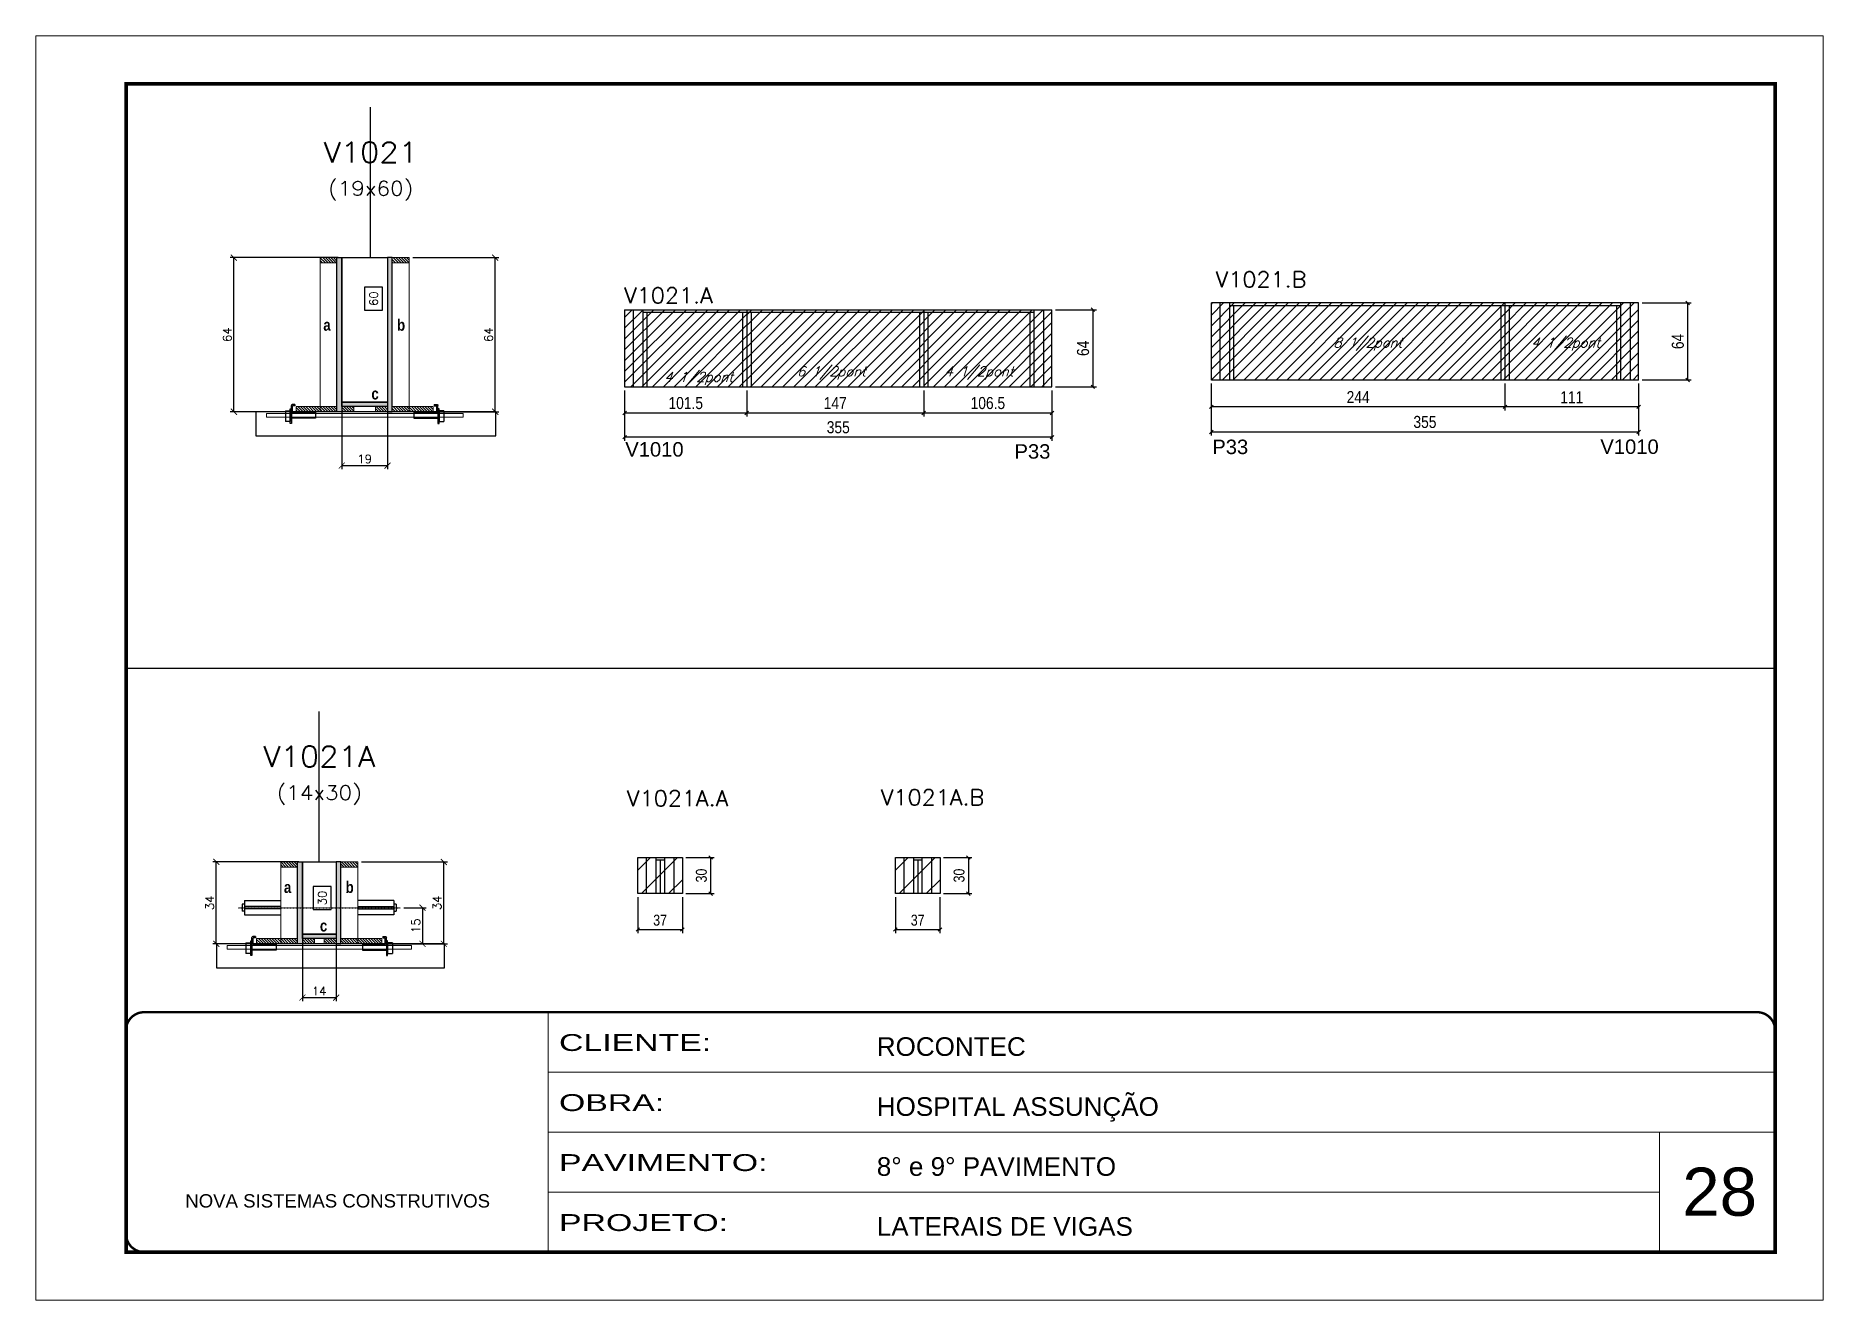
# Model space of a CAD drawing. Extents: x -20960 to -5926, y -2106 to 21915.
# Drawn here: x -7438 to -5953, y 13974 to 15024 of the extents above; entities that cross this region are included whole.
import ezdxf
from ezdxf.enums import TextEntityAlignment as Align

# ---------------------------------------------------------------- set-up
doc = ezdxf.new("R2010")
doc.units = 0
for name, pattern in [('CONTINUO', [0]), ('DASHED', [0.75, 0.5, -0.25]), ('HIDDEN', [0.375, 0.25, -0.125])]:
    doc.linetypes.add(name, pattern=pattern)
for name, color, linetype in [('5', 5, 'Continuous'), ('barrote', 251, 'Continuous'), ('COTA', 241, 'Continuous'), ('Cota Seção (2x)', 4, 'Continuous'), ('detalhes', 4, 'Continuous'), ('Painéis', 200, 'Continuous'), ('presilha', 1, 'Continuous'), ('Reaproveitamento', 251, 'Continuous'), ('SARR_2.2x7', 40, 'Continuous'), ('SARR_3.5x7', 81, 'Continuous'), ('TENSOR', 3, 'Continuous'), ('texto', 7, 'Continuous'), ('Texto de Titulo', 7, 'Continuous'), ('Texto Qtd Sarr', 242, 'Continuous')]:
    doc.layers.add(name, color=color, linetype=linetype)
for name, color, linetype, lineweight in [('CARIMBO', 255, 'Continuous', 9), ('CONCRETO', 251, 'Continuous', 25), ('Folhas', 255, 'Continuous', 9), ('Hachura', 251, 'Continuous', 9), ('Madeira', 126, 'Continuous', 18), ('SARRAFO DE PRESSAO', 251, 'DASHED', 9), ('SCO-___-LAJ', 2, 'Continuous', 0), ('Texto Seção', 7, 'Continuous', 15)]:
    doc.layers.add(name, color=color, linetype=linetype, lineweight=lineweight)
doc.styles.add('ARIAL', font='arial.ttf')
doc.styles.add('COTA TECNICA', font='techl___.ttf', dxfattribs={"height": 10})
doc.styles.add('COTA TECNICA-50', font='techl___.ttf', dxfattribs={"height": 9})
doc.styles.add('REGUA-120', font='ROMANS.shx', dxfattribs={"height": 15})
doc.styles.add('Romans', font='romans.shx')
doc.styles.get("Standard").update_dxf_attribs({"font": 'arial.ttf'})
doc.styles.add('TECNICA', font='techb___.ttf', dxfattribs={"height": 10})
doc.styles.add('Tecnologia', font='')
doc.styles.get('Tecnologia').set_extended_font_data('Forgotten Futurist')
doc.dimstyles.new('COTA PAINEL-50', dxfattribs={"dimtxt": 9, "dimasz": 3, "dimexe": 3, "dimexo": 3, "dimgap": 3, "dimtad": 1, "dimdec": 1, "dimzin": 12, "dimdsep": 46, "dimtxsty": 'COTA TECNICA-50', "dimblk1": 'OBLIQUE', "dimblk2": 'OBLIQUE', "dimsah": 1, "dimcen": 0.9, "dimclrd": 4, "dimclre": 4, "dimclrt": 240, "dimadec": 1, "dimazin": 3, "dimtfac": 1, "dimtdec": 1, "dimtmove": 0, "dimatfit": 3, "dimfxl": 1, "dimtolj": 1, "dimtzin": 12, "dimarcsym": 0})
doc.dimstyles.new('Cota Seção (2x)', dxfattribs={"dimtxt": 7, "dimasz": 5, "dimexe": 3, "dimexo": 3, "dimgap": 2, "dimtad": 3, "dimdec": 1, "dimlfac": 0.5, "dimzin": 12, "dimdsep": 46, "dimtxsty": 'Romans', "dimblk": 'ARCHTICK', "dimcen": 0, "dimclrd": 4, "dimclre": 4, "dimclrt": 1, "dimadec": 1, "dimazin": 3, "dimtfac": 1, "dimtdec": 1, "dimtmove": 0, "dimatfit": 3, "dimldrblk": 'OBLIQUE', "dimfxl": 1, "dimtolj": 1, "dimtzin": 12, "dimarcsym": 0})
doc.dimstyles.new('Cota Seção interna', dxfattribs={"dimtxt": 7, "dimasz": 6, "dimexe": 0.18, "dimexo": 2, "dimgap": -4, "dimtad": 3, "dimdec": 1, "dimlfac": 0.5, "dimzin": 12, "dimdsep": 46, "dimtxsty": 'Romans', "dimblk": 'ARCHTICK', "dimcen": 0.09, "dimse1": 1, "dimse2": 1, "dimsd1": 1, "dimsd2": 1, "dimclrd": 180, "dimclre": 5, "dimclrt": 1, "dimadec": 0, "dimazin": 3, "dimtfac": 1, "dimtdec": 1, "dimtofl": 0, "dimtmove": 0, "dimatfit": 3, "dimldrblk": 'ARCHTICK', "dimfxl": 1, "dimtolj": 1, "dimtzin": 0, "dimarcsym": 0})
doc.dimstyles.new('PAINEL', dxfattribs={"dimtxt": 10, "dimasz": 3, "dimexe": 3, "dimexo": 3, "dimgap": 3, "dimtad": 1, "dimdec": 1, "dimzin": 12, "dimdsep": 46, "dimtxsty": 'COTA TECNICA', "dimblk1": 'OBLIQUE', "dimblk2": 'OBLIQUE', "dimsah": 1, "dimcen": 0.9, "dimclrd": 4, "dimclre": 4, "dimclrt": 240, "dimadec": 1, "dimazin": 3, "dimtfac": 1, "dimtdec": 1, "dimtmove": 0, "dimatfit": 3, "dimfxl": 1, "dimtolj": 1, "dimtzin": 12, "dimarcsym": 0})
pattern_1 = [(315, (15729.6016, 6040.2735), (1.12253202, 1.12253202), [])]
pattern_2 = [(315, (15739.6016, 6040.2735), (1.12253202, 1.12253202), [])]
pattern_3 = [(315, (15772.3517, 6482.0366), (1.12253202, 1.12253202), [])]
pattern_4 = [(315, (15772.3517, 6408.4366), (1.12253202, 1.12253202), [])]
pattern_5 = [(45, (-148569.6516, -15601.4057), (-4.49012806, 4.49012806), [])]
pattern_6 = [(45, (-147472.0506, -15805.4204), (-4.49012806, 4.49012806), [])]

msp = doc.modelspace()

# ---------------------------------------------------------------- texts
at = {"layer": '5', "linetype": 'Continuous'}
for s, rotation, p in [('V1010', 0.00004, (-6948.74, 14674.51)), ('P33', 359.99996, (-6461.06, 14676.56)), ('V1010', 359.99996, (-6138.66, 14676.73)), ('P33', 0.00004, (-6625.39, 14672.79))]:
    msp.add_text(s, height=12, rotation=rotation, dxfattribs=at).set_placement(p)
at = {"layer": 'CARIMBO', "style": 'ARIAL'}
msp.add_text('28', height=40, dxfattribs=at).set_placement((-6070.64, 14044.08))
at = {"layer": 'detalhes', "style": 'TECNICA'}
for s, p in [('a', (-7199.57, 14779.02)), ('b', (-7138.34, 14779.01)), ('c', (-7159.67, 14721.92)), ('a', (-7232.32, 14312.16)), ('b', (-7181.09, 14312.15)), ('c', (-7202.42, 14280.15))]:
    msp.add_text(s, height=9.6, dxfattribs=at).set_placement(p)
at = {"layer": 'texto', "color": 2, "char_height": 8, "attachment_point": 5, "style": 'Romans'}
for s, insert in [('{\\Q19;\\C256;8 1/2pont}', (-6331.88, 14767.83)), ('{\\Q19;\\C256;4 1/2pont}', (-6167.49, 14767.83)), ('{\\Q19;\\C256;4 1/2pont}', (-6887.79, 14739.35)), ('{\\Q19;\\C256;6 1/2pont}', (-6777.52, 14743.91)), ('{\\Q19;\\C256;4 1/2pont}', (-6654.81, 14743.91))]:
    msp.add_mtext(s, dxfattribs=dict(at, insert=insert))
at = {"layer": 'Texto Seção', "style": 'REGUA-120', "width": 1.05}
for s, p in [('V1021.B', (-6458.29, 14815.11)), ('V1021.A', (-6949.73, 14801.79)), ('V1021A.A', (-6947.35, 14384.24)), ('V1021A.B', (-6736.49, 14385.03))]:
    msp.add_text(s, height=13, dxfattribs=at).set_placement(p)

# ---------------------------------------------------------------- blocks, each defined once
blk = doc.blocks.new('9999999999')
at = {"color": 30, "linetype": 'CONTINUO'}
for p, q in [((98564.6, 34230.2), (98564.6, 34429.4)), ((98564.6, 34379.6), (99584, 34379.6)), ((98564.6, 34329.8), (99488, 34329.8)), ((99584, 34329.8), (99488, 34329.8)), ((99488, 34329.8), (99488, 34230.2)), ((98564.6, 34280), (99488, 34280))]:
    blk.add_line(p, q, dxfattribs=at)
at = {"color": 30, "linetype": 'CONTINUO', "const_width": 2}
blk.add_lwpolyline([(99584, 34230.2), (99584, 34414.4, 0.414214), (99569, 34429.4), (98229, 34429.4, 0.414214), (98214, 34414.4), (98214, 34245.2, 0.414214), (98229, 34230.2), (99584, 34230.2)], format="xyb", dxfattribs=at)
at = {"layer": 'Folhas'}
blk.add_lwpolyline([(98139, 34190.2), (99624, 34190.2), (99624, 35240.2), (98139, 35240.2)], close=True, dxfattribs=at)
at = {"layer": 'Folhas', "color": 30, "const_width": 3}
blk.add_lwpolyline([(98214, 34230.2), (99584, 34230.2), (99584, 35200.2), (98214, 35200.2)], close=True, dxfattribs=at)
at = {"color": 7, "linetype": 'Continuous', "ltscale": 5, "style": 'ARIAL'}
for s, height, p in [('ROCONTEC', 15.48, (98837.7, 34393.1)), ('HOSPITAL ASSUNÇÃO', 15.483, (98837.7, 34343.3)), ('8° e 9° PAVIMENTO', 15.483, (98837.7, 34293.5)), ('NOVA SISTEMAS CONSTRUTIVOS', 11.059, (98263.2, 34267.2)), ('LATERAIS DE VIGAS', 15.483, (98837.7, 34243.7))]:
    blk.add_text(s, height=height, dxfattribs=at).set_placement(p)
at = {"layer": 'Folhas', "color": 7, "style": 'Tecnologia', "width": 1.5}
for s, p in [('CLIENTE:', (98573.7, 34397.2)), ('OBRA:', (98573.7, 34347.3)), ('PAVIMENTO:', (98573.7, 34297.5)), ('PROJETO:', (98573.7, 34247.7))]:
    blk.add_text(s, height=14, dxfattribs=at).set_placement(p)
blk = doc.blocks.new('_ArchTick')
at = {"color": 0, "linetype": 'ByBlock', "const_width": 0.15}
blk.add_lwpolyline([(-0.5, -0.5), (0.5, 0.5)], dxfattribs=at)
blk = doc.blocks.new('*D7312')
at = {"layer": 'COTA', "color": 4, "lineweight": -2, "transparency": 16777216}
for p, q in [((-7220, 14337.9), (-7291.5, 14337.9)), ((-7288.5, 14269.9), (-7288.5, 14337.9)), ((-7258, 14269.9), (-7291.5, 14269.9))]:
    blk.add_line(p, q, dxfattribs=at)
at = {"layer": 'Defpoints', "color": 0, "transparency": 16777216}
for p in [(-7288.5, 14337.9), (-7217, 14337.9), (-7255, 14269.9)]:
    blk.add_point(p, dxfattribs=at)
at = {"layer": 'COTA', "color": 4, "lineweight": -2, "transparency": 16777216, "xscale": 5, "yscale": 5, "zscale": 5}
for p, rotation in [((-7288.5, 14337.9), 90), ((-7288.5, 14269.9), 270)]:
    blk.add_blockref('_ArchTick', p, dxfattribs=dict(at, rotation=rotation))
at = {"layer": 'COTA', "color": 1, "transparency": 16777216, "insert": (-7294, 14303.9), "char_height": 7, "attachment_point": 5, "rotation": 90, "style": 'Romans'}
blk.add_mtext('\\A1;34', dxfattribs=at)
blk = doc.blocks.new('_Oblique')
at = {"color": 0, "linetype": 'ByBlock', "lineweight": -2}
blk.add_line((-0.5, -0.5), (0.5, 0.5), dxfattribs=at)
blk = doc.blocks.new('*D7313')
at = {"layer": 'COTA', "color": 4, "lineweight": -2, "transparency": 16777216}
for p, q in [((-7168, 14337.9), (-7096.5, 14337.9)), ((-7099.5, 14269.9), (-7099.5, 14337.9)), ((-7148, 14269.9), (-7096.5, 14269.9))]:
    blk.add_line(p, q, dxfattribs=at)
at = {"layer": 'Defpoints', "color": 0, "transparency": 16777216}
for p in [(-7171, 14337.9), (-7099.5, 14337.9), (-7151, 14269.9)]:
    blk.add_point(p, dxfattribs=at)
at = {"layer": 'COTA', "color": 4, "lineweight": -2, "transparency": 16777216, "xscale": 5, "yscale": 5, "zscale": 5}
for p, rotation in [((-7099.5, 14337.9), 90), ((-7099.5, 14269.9), 270)]:
    blk.add_blockref('_ArchTick', p, dxfattribs=dict(at, rotation=rotation))
at = {"layer": 'COTA', "color": 1, "transparency": 16777216, "insert": (-7105, 14303.9), "char_height": 7, "attachment_point": 5, "rotation": 90, "style": 'Romans'}
blk.add_mtext('\\A1;34', dxfattribs=at)
blk = doc.blocks.new('*D7314')
at = {"layer": 'Cota Seção (2x)', "color": 180, "lineweight": -2, "transparency": 16777216}
for p, q in [((-7193, 14317.6), (-7208, 14317.6)), ((-7208, 14317.6), (-7208, 14298.3)), ((-7193, 14298.3), (-7193, 14317.6)), ((-7208, 14298.3), (-7193, 14298.3))]:
    blk.add_line(p, q, dxfattribs=at)
at = {"layer": 'Defpoints', "color": 0, "transparency": 16777216}
for p in [(-7189, 14337.9), (-7189, 14337.9), (-7189, 14277.9)]:
    blk.add_point(p, dxfattribs=at)
at = {"layer": 'Cota Seção (2x)', "color": 1, "transparency": 16777216, "insert": (-7200.5, 14307.9), "char_height": 7, "attachment_point": 5, "rotation": 90, "style": 'Romans'}
blk.add_mtext('\\A1;30', dxfattribs=at)
blk = doc.blocks.new('titulo1')
at = {"layer": 'Defpoints', "color": 252, "linetype": 'HIDDEN', "ltscale": 2}
blk.add_line((0, 0), (0, 125), dxfattribs=at)
at = {"layer": 'Defpoints', "style": 'Romans', "oblique": 15}
blk.add_attdef('FOLHA', text='', height=10, dxfattribs=at).set_placement((0, 15.6), align=Align.MIDDLE_CENTER)
at = {"layer": 'Texto Qtd Sarr', "color": 3, "style": 'Romans', "oblique": 15}
for tag, height, p in [('TITULO', 17, (0, 71.4)), ('SEÇÃO', 12, (0, 41.5))]:
    blk.add_attdef(tag, text='', height=height, dxfattribs=at).set_placement(p, align=Align.MIDDLE_CENTER)
blk = doc.blocks.new('PRESILHA METÁLICA 1')
at = {"layer": 'presilha'}
for p, q in [((0, 13), (6, 13)), ((0, 13), (0, 0)), ((6, 0), (0, 0)), ((6, 15.5), (7.5, 15.5)), ((6, -2.5), (6, 15.5)), ((6, 13), (6, 0)), ((7.5, 10.6), (7.5, 19.9)), ((7.5, 15.5), (7.5, -2.5)), ((37.5, 4.1), (7.5, 4.1)), ((12, 21), (8.6, 21)), ((9, 11.6), (9, 18.9)), ((12, 19.5), (9.6, 19.5)), ((37.5, 11), (9.6, 11)), ((12, 21), (12, 19.5)), ((37.5, 11), (37.5, 4.1)), ((7.5, -2.5), (6, -2.5))]:
    blk.add_line(p, q, dxfattribs=at)
for centre, radius, start, end in [((8.6, 19.9), 1.14, 90, 180), ((9.6, 18.9), 0.57, 90, 180), ((9.6, 11.6), 0.57, 180, 270)]:
    blk.add_arc(centre, radius, start, end, dxfattribs=at)
blk = doc.blocks.new('*D7300')
at = {"layer": 'COTA', "color": 4, "lineweight": -2, "transparency": 16777216}
for p, q in [((-7217, 14271.3), (-7217, 14222.2)), ((-7189, 14271.3), (-7189, 14222.2)), ((-7217, 14225.2), (-7189, 14225.2))]:
    blk.add_line(p, q, dxfattribs=at)
at = {"layer": 'Defpoints', "color": 0, "transparency": 16777216}
for p in [(-7217, 14274.3), (-7189, 14274.3), (-7189, 14225.2)]:
    blk.add_point(p, dxfattribs=at)
at = {"layer": 'COTA', "color": 4, "lineweight": -2, "transparency": 16777216, "xscale": 5, "yscale": 5, "zscale": 5, "rotation": 180}
blk.add_blockref('_ArchTick', (-7217, 14225.2), dxfattribs=at)
at = {"layer": 'COTA', "color": 4, "lineweight": -2, "transparency": 16777216, "xscale": 5, "yscale": 5, "zscale": 5}
blk.add_blockref('_ArchTick', (-7189, 14225.2), dxfattribs=at)
at = {"layer": 'COTA', "color": 1, "transparency": 16777216, "insert": (-7203, 14230.7), "char_height": 7, "attachment_point": 5, "style": 'Romans'}
blk.add_mtext('\\A1;14', dxfattribs=at)
blk = doc.blocks.new('*D7301')
at = {"layer": 'COTA', "color": 4, "lineweight": -2, "transparency": 16777216}
for p, q in [((-7132.7, 14299.9), (-7114.2, 14299.9)), ((-7117.2, 14299.9), (-7117.2, 14269.9)), ((-7132.7, 14269.9), (-7114.2, 14269.9))]:
    blk.add_line(p, q, dxfattribs=at)
at = {"layer": 'Defpoints', "color": 0, "transparency": 16777216}
for p in [(-7135.7, 14299.9), (-7135.7, 14269.9), (-7117.2, 14269.9)]:
    blk.add_point(p, dxfattribs=at)
at = {"layer": 'COTA', "color": 4, "lineweight": -2, "transparency": 16777216, "xscale": 5, "yscale": 5, "zscale": 5}
for p, rotation in [((-7117.2, 14299.9), 90), ((-7117.2, 14269.9), 270)]:
    blk.add_blockref('_ArchTick', p, dxfattribs=dict(at, rotation=rotation))
at = {"layer": 'COTA', "color": 1, "transparency": 16777216, "insert": (-7122.7, 14284.9), "char_height": 7, "attachment_point": 5, "rotation": 90, "style": 'Romans'}
blk.add_mtext('\\A1;15', dxfattribs=at)
blk = doc.blocks.new('*D7326')
at = {"layer": 'COTA', "color": 4, "lineweight": -2, "transparency": 16777216}
for p, q in [((-6898.3, 14341.6), (-6874.8, 14341.6)), ((-6877.8, 14341.6), (-6877.8, 14311.6)), ((-6898.3, 14311.6), (-6874.8, 14311.6))]:
    blk.add_line(p, q, dxfattribs=at)
at = {"layer": 'Defpoints', "color": 0, "transparency": 16777216}
for p in [(-6901.3, 14341.6), (-6901.3, 14311.6), (-6877.8, 14311.6)]:
    blk.add_point(p, dxfattribs=at)
at = {"layer": 'COTA', "color": 4, "lineweight": -2, "transparency": 16777216, "xscale": 3, "yscale": 3, "zscale": 3}
for p, rotation in [((-6877.8, 14341.6), 90), ((-6877.8, 14311.6), 270)]:
    blk.add_blockref('_Oblique', p, dxfattribs=dict(at, rotation=rotation))
at = {"layer": 'COTA', "color": 240, "transparency": 16777216, "insert": (-6885.5, 14326.6), "char_height": 9, "attachment_point": 5, "rotation": 90, "style": 'COTA TECNICA-50'}
blk.add_mtext('\\A1;30', dxfattribs=at)
blk = doc.blocks.new('*D7302')
at = {"layer": 'COTA', "color": 4, "lineweight": -2, "transparency": 16777216}
for p, q in [((-6938.3, 14308.6), (-6938.3, 14278.8)), ((-6901.3, 14308.6), (-6901.3, 14278.8)), ((-6938.3, 14281.8), (-6901.3, 14281.8))]:
    blk.add_line(p, q, dxfattribs=at)
at = {"layer": 'Defpoints', "color": 0, "transparency": 16777216}
for p in [(-6938.3, 14311.6), (-6901.3, 14311.6), (-6901.3, 14281.8)]:
    blk.add_point(p, dxfattribs=at)
at = {"layer": 'COTA', "color": 4, "lineweight": -2, "transparency": 16777216, "xscale": 3, "yscale": 3, "zscale": 3, "rotation": 180}
blk.add_blockref('_Oblique', (-6938.3, 14281.8), dxfattribs=at)
at = {"layer": 'COTA', "color": 4, "lineweight": -2, "transparency": 16777216, "xscale": 3, "yscale": 3, "zscale": 3}
blk.add_blockref('_Oblique', (-6901.3, 14281.8), dxfattribs=at)
at = {"layer": 'COTA', "color": 240, "transparency": 16777216, "insert": (-6919.8, 14289.5), "char_height": 9, "attachment_point": 5, "style": 'COTA TECNICA-50'}
blk.add_mtext('\\A1;37', dxfattribs=at)
blk = doc.blocks.new('*D7303')
at = {"layer": 'COTA', "color": 4, "linetype": 'ByBlock', "lineweight": -2, "transparency": 16777216}
for p, q in [((-6591.3, 14796.4), (-6557.3, 14796.4)), ((-6560.3, 14796.4), (-6560.3, 14732.4)), ((-6591.3, 14732.4), (-6557.3, 14732.4))]:
    blk.add_line(p, q, dxfattribs=at)
at = {"layer": 'Defpoints', "color": 0, "linetype": 'ByBlock', "transparency": 16777216}
for p in [(-6594.3, 14796.4), (-6594.3, 14732.4), (-6560.3, 14732.4)]:
    blk.add_point(p, dxfattribs=at)
at = {"layer": 'COTA', "color": 4, "linetype": 'ByBlock', "lineweight": -2, "transparency": 16777216, "xscale": 3, "yscale": 3, "zscale": 3}
for p, rotation in [((-6560.3, 14796.4), 90), ((-6560.3, 14732.4), 270)]:
    blk.add_blockref('_Oblique', p, dxfattribs=dict(at, rotation=rotation))
at = {"layer": 'COTA', "color": 240, "linetype": 'ByBlock', "transparency": 16777216, "insert": (-6568.4, 14764.4), "char_height": 10, "attachment_point": 5, "rotation": 90, "style": 'COTA TECNICA'}
blk.add_mtext('\\A1;64', dxfattribs=at)
blk = doc.blocks.new('*D7304')
at = {"layer": 'COTA', "color": 4, "linetype": 'ByBlock', "lineweight": -2, "transparency": 16777216}
for p, q in [((-6217.9, 14735.1), (-6217.9, 14712.8)), ((-6106.9, 14735.1), (-6106.9, 14712.8)), ((-6106.9, 14715.8), (-6217.9, 14715.8))]:
    blk.add_line(p, q, dxfattribs=at)
at = {"layer": 'Defpoints', "color": 0, "linetype": 'ByBlock', "transparency": 16777216}
for p in [(-6217.9, 14738.1), (-6106.9, 14738.1), (-6217.9, 14715.8)]:
    blk.add_point(p, dxfattribs=at)
at = {"layer": 'COTA', "color": 4, "linetype": 'ByBlock', "lineweight": -2, "transparency": 16777216, "xscale": 3, "yscale": 3, "zscale": 3, "rotation": 180}
blk.add_blockref('_Oblique', (-6217.9, 14715.8), dxfattribs=at)
at = {"layer": 'COTA', "color": 4, "linetype": 'ByBlock', "lineweight": -2, "transparency": 16777216, "xscale": 3, "yscale": 3, "zscale": 3}
blk.add_blockref('_Oblique', (-6106.9, 14715.8), dxfattribs=at)
at = {"layer": 'COTA', "color": 240, "linetype": 'ByBlock', "transparency": 16777216, "insert": (-6162.4, 14723.8), "char_height": 10, "attachment_point": 5, "style": 'COTA TECNICA'}
blk.add_mtext('\\A1;111', dxfattribs=at)
blk = doc.blocks.new('*D7305')
at = {"layer": 'COTA', "color": 4, "linetype": 'ByBlock', "lineweight": -2, "transparency": 16777216}
for p, q in [((-6461.9, 14735.1), (-6461.9, 14712.8)), ((-6217.9, 14735.1), (-6217.9, 14712.8)), ((-6217.9, 14715.8), (-6461.9, 14715.8))]:
    blk.add_line(p, q, dxfattribs=at)
at = {"layer": 'Defpoints', "color": 0, "linetype": 'ByBlock', "transparency": 16777216}
for p in [(-6461.9, 14738.1), (-6217.9, 14738.1), (-6461.9, 14715.8)]:
    blk.add_point(p, dxfattribs=at)
at = {"layer": 'COTA', "color": 4, "linetype": 'ByBlock', "lineweight": -2, "transparency": 16777216, "xscale": 3, "yscale": 3, "zscale": 3, "rotation": 180}
blk.add_blockref('_Oblique', (-6461.9, 14715.8), dxfattribs=at)
at = {"layer": 'COTA', "color": 4, "linetype": 'ByBlock', "lineweight": -2, "transparency": 16777216, "xscale": 3, "yscale": 3, "zscale": 3}
blk.add_blockref('_Oblique', (-6217.9, 14715.8), dxfattribs=at)
at = {"layer": 'COTA', "color": 240, "linetype": 'ByBlock', "transparency": 16777216, "insert": (-6339.9, 14723.9), "char_height": 10, "attachment_point": 5, "style": 'COTA TECNICA'}
blk.add_mtext('\\A1;244', dxfattribs=at)
blk = doc.blocks.new('*D7306')
at = {"layer": 'COTA', "color": 4, "linetype": 'ByBlock', "lineweight": -2, "transparency": 16777216}
for p, q in [((-6103.9, 14802.1), (-6063.2, 14802.1)), ((-6066.2, 14802.1), (-6066.2, 14738.1)), ((-6103.9, 14738.1), (-6063.2, 14738.1))]:
    blk.add_line(p, q, dxfattribs=at)
at = {"layer": 'Defpoints', "color": 0, "linetype": 'ByBlock', "transparency": 16777216}
for p in [(-6106.9, 14802.1), (-6106.9, 14738.1), (-6066.2, 14738.1)]:
    blk.add_point(p, dxfattribs=at)
at = {"layer": 'COTA', "color": 4, "linetype": 'ByBlock', "lineweight": -2, "transparency": 16777216, "xscale": 3, "yscale": 3, "zscale": 3}
for p, rotation in [((-6066.2, 14802.1), 90), ((-6066.2, 14738.1), 270)]:
    blk.add_blockref('_Oblique', p, dxfattribs=dict(at, rotation=rotation))
at = {"layer": 'COTA', "color": 240, "linetype": 'ByBlock', "transparency": 16777216, "insert": (-6074.3, 14770.1), "char_height": 10, "attachment_point": 5, "rotation": 90, "style": 'COTA TECNICA'}
blk.add_mtext('\\A1;64', dxfattribs=at)
blk = doc.blocks.new('*D7307')
at = {"layer": 'COTA', "color": 4, "lineweight": -2, "transparency": 16777216}
for p, q in [((-7187.3, 14839.7), (-7276.9, 14839.7)), ((-7273.9, 14711.7), (-7273.9, 14839.7)), ((-7225.3, 14711.7), (-7276.9, 14711.7))]:
    blk.add_line(p, q, dxfattribs=at)
at = {"layer": 'Defpoints', "color": 0, "transparency": 16777216}
for p in [(-7273.9, 14839.7), (-7184.3, 14839.7), (-7222.3, 14711.7)]:
    blk.add_point(p, dxfattribs=at)
at = {"layer": 'COTA', "color": 4, "lineweight": -2, "transparency": 16777216, "xscale": 5, "yscale": 5, "zscale": 5}
for p, rotation in [((-7273.9, 14839.7), 90), ((-7273.9, 14711.7), 270)]:
    blk.add_blockref('_ArchTick', p, dxfattribs=dict(at, rotation=rotation))
at = {"layer": 'COTA', "color": 1, "transparency": 16777216, "insert": (-7279.4, 14775.7), "char_height": 7, "attachment_point": 5, "rotation": 90, "style": 'Romans'}
blk.add_mtext('\\A1;64', dxfattribs=at)
blk = doc.blocks.new('*D7308')
at = {"layer": 'COTA', "color": 4, "lineweight": -2, "transparency": 16777216}
for p, q in [((-7125.3, 14839.7), (-7053.8, 14839.7)), ((-7056.8, 14711.7), (-7056.8, 14839.7)), ((-7105.3, 14711.7), (-7053.8, 14711.7))]:
    blk.add_line(p, q, dxfattribs=at)
at = {"layer": 'Defpoints', "color": 0, "transparency": 16777216}
for p in [(-7128.3, 14839.7), (-7056.8, 14839.7), (-7108.3, 14711.7)]:
    blk.add_point(p, dxfattribs=at)
at = {"layer": 'COTA', "color": 4, "lineweight": -2, "transparency": 16777216, "xscale": 5, "yscale": 5, "zscale": 5}
for p, rotation in [((-7056.8, 14839.7), 90), ((-7056.8, 14711.7), 270)]:
    blk.add_blockref('_ArchTick', p, dxfattribs=dict(at, rotation=rotation))
at = {"layer": 'COTA', "color": 1, "transparency": 16777216, "insert": (-7062.3, 14775.7), "char_height": 7, "attachment_point": 5, "rotation": 90, "style": 'Romans'}
blk.add_mtext('\\A1;64', dxfattribs=at)
blk = doc.blocks.new('*D7309')
at = {"layer": 'Cota Seção (2x)', "color": 180, "lineweight": -2, "transparency": 16777216}
for p, q in [((-7150.3, 14815.2), (-7165.3, 14815.2)), ((-7165.3, 14815.2), (-7165.3, 14796.2)), ((-7150.3, 14796.2), (-7150.3, 14815.2)), ((-7165.3, 14796.2), (-7150.3, 14796.2))]:
    blk.add_line(p, q, dxfattribs=at)
at = {"layer": 'Defpoints', "color": 0, "transparency": 16777216}
for p in [(-7146.3, 14839.7), (-7146.3, 14839.7), (-7146.3, 14719.7)]:
    blk.add_point(p, dxfattribs=at)
at = {"layer": 'Cota Seção (2x)', "color": 1, "transparency": 16777216, "insert": (-7157.8, 14805.7), "char_height": 7, "attachment_point": 5, "rotation": 90, "style": 'Romans'}
blk.add_mtext('\\A1;60', dxfattribs=at)
blk = doc.blocks.new('*D7310')
at = {"layer": 'COTA', "color": 4, "lineweight": -2, "transparency": 16777216}
for p, q in [((-7184.3, 14713.1), (-7184.3, 14664)), ((-7146.3, 14713.1), (-7146.3, 14664)), ((-7184.3, 14667), (-7146.3, 14667))]:
    blk.add_line(p, q, dxfattribs=at)
at = {"layer": 'Defpoints', "color": 0, "transparency": 16777216}
for p in [(-7184.3, 14716.1), (-7146.3, 14716.1), (-7146.3, 14667)]:
    blk.add_point(p, dxfattribs=at)
at = {"layer": 'COTA', "color": 4, "lineweight": -2, "transparency": 16777216, "xscale": 5, "yscale": 5, "zscale": 5, "rotation": 180}
blk.add_blockref('_ArchTick', (-7184.3, 14667), dxfattribs=at)
at = {"layer": 'COTA', "color": 4, "lineweight": -2, "transparency": 16777216, "xscale": 5, "yscale": 5, "zscale": 5}
blk.add_blockref('_ArchTick', (-7146.3, 14667), dxfattribs=at)
at = {"layer": 'COTA', "color": 1, "transparency": 16777216, "insert": (-7165.3, 14672.5), "char_height": 7, "attachment_point": 5, "style": 'Romans'}
blk.add_mtext('\\A1;19', dxfattribs=at)
blk = doc.blocks.new('*D7327')
at = {"layer": 'COTA', "color": 4, "lineweight": -2, "ltscale": 25, "transparency": 16777216}
for p, q in [((-6949.3, 14729.4), (-6949.3, 14707.8)), ((-6847.8, 14729.4), (-6847.8, 14707.8)), ((-6949.3, 14710.8), (-6847.8, 14710.8))]:
    blk.add_line(p, q, dxfattribs=at)
at = {"layer": 'Defpoints', "color": 0, "ltscale": 25, "transparency": 16777216}
for p in [(-6949.3, 14732.4), (-6847.8, 14732.4), (-6847.8, 14710.8)]:
    blk.add_point(p, dxfattribs=at)
at = {"layer": 'COTA', "color": 4, "lineweight": -2, "ltscale": 25, "transparency": 16777216, "xscale": 3, "yscale": 3, "zscale": 3, "rotation": 180}
blk.add_blockref('_Oblique', (-6949.3, 14710.8), dxfattribs=at)
at = {"layer": 'COTA', "color": 4, "lineweight": -2, "ltscale": 25, "transparency": 16777216, "xscale": 3, "yscale": 3, "zscale": 3}
blk.add_blockref('_Oblique', (-6847.8, 14710.8), dxfattribs=at)
at = {"layer": 'COTA', "color": 240, "ltscale": 25, "transparency": 16777216, "insert": (-6898.5, 14718.9), "char_height": 10, "attachment_point": 5, "style": 'COTA TECNICA'}
blk.add_mtext('\\A1;101.5', dxfattribs=at)
blk = doc.blocks.new('*D7328')
at = {"layer": 'COTA', "color": 4, "lineweight": -2, "ltscale": 25, "transparency": 16777216}
for p, q in [((-6847.8, 14729.4), (-6847.8, 14707.8)), ((-6700.8, 14729.4), (-6700.8, 14707.8)), ((-6847.8, 14710.8), (-6700.8, 14710.8))]:
    blk.add_line(p, q, dxfattribs=at)
at = {"layer": 'Defpoints', "color": 0, "ltscale": 25, "transparency": 16777216}
for p in [(-6847.8, 14732.4), (-6700.8, 14732.4), (-6700.8, 14710.8)]:
    blk.add_point(p, dxfattribs=at)
at = {"layer": 'COTA', "color": 4, "lineweight": -2, "ltscale": 25, "transparency": 16777216, "xscale": 3, "yscale": 3, "zscale": 3, "rotation": 180}
blk.add_blockref('_Oblique', (-6847.8, 14710.8), dxfattribs=at)
at = {"layer": 'COTA', "color": 4, "lineweight": -2, "ltscale": 25, "transparency": 16777216, "xscale": 3, "yscale": 3, "zscale": 3}
blk.add_blockref('_Oblique', (-6700.8, 14710.8), dxfattribs=at)
at = {"layer": 'COTA', "color": 240, "ltscale": 25, "transparency": 16777216, "insert": (-6774.3, 14718.9), "char_height": 10, "attachment_point": 5, "style": 'COTA TECNICA'}
blk.add_mtext('\\A1;147', dxfattribs=at)
blk = doc.blocks.new('*D7329')
at = {"layer": 'COTA', "color": 4, "lineweight": -2, "ltscale": 25, "transparency": 16777216}
for p, q in [((-6700.8, 14729.4), (-6700.8, 14707.8)), ((-6594.3, 14729.4), (-6594.3, 14707.8)), ((-6700.8, 14710.8), (-6594.3, 14710.8))]:
    blk.add_line(p, q, dxfattribs=at)
at = {"layer": 'Defpoints', "color": 0, "ltscale": 25, "transparency": 16777216}
for p in [(-6700.8, 14732.4), (-6594.3, 14732.4), (-6594.3, 14710.8)]:
    blk.add_point(p, dxfattribs=at)
at = {"layer": 'COTA', "color": 4, "lineweight": -2, "ltscale": 25, "transparency": 16777216, "xscale": 3, "yscale": 3, "zscale": 3, "rotation": 180}
blk.add_blockref('_Oblique', (-6700.8, 14710.8), dxfattribs=at)
at = {"layer": 'COTA', "color": 4, "lineweight": -2, "ltscale": 25, "transparency": 16777216, "xscale": 3, "yscale": 3, "zscale": 3}
blk.add_blockref('_Oblique', (-6594.3, 14710.8), dxfattribs=at)
at = {"layer": 'COTA', "color": 240, "ltscale": 25, "transparency": 16777216, "insert": (-6647.5, 14718.9), "char_height": 10, "attachment_point": 5, "style": 'COTA TECNICA'}
blk.add_mtext('\\A1;106.5', dxfattribs=at)
blk = doc.blocks.new('*D7330')
at = {"layer": 'COTA', "color": 4, "lineweight": -2, "ltscale": 25, "transparency": 16777216}
for p, q in [((-6949.3, 14729.4), (-6949.3, 14687.6)), ((-6594.3, 14729.4), (-6594.3, 14687.6)), ((-6594.3, 14690.6), (-6949.3, 14690.6))]:
    blk.add_line(p, q, dxfattribs=at)
at = {"layer": 'Defpoints', "color": 0, "ltscale": 25, "transparency": 16777216}
for p in [(-6949.3, 14732.4), (-6594.3, 14732.4), (-6949.3, 14690.6)]:
    blk.add_point(p, dxfattribs=at)
at = {"layer": 'COTA', "color": 4, "lineweight": -2, "ltscale": 25, "transparency": 16777216, "xscale": 3, "yscale": 3, "zscale": 3, "rotation": 180}
blk.add_blockref('_Oblique', (-6949.3, 14690.6), dxfattribs=at)
at = {"layer": 'COTA', "color": 4, "lineweight": -2, "ltscale": 25, "transparency": 16777216, "xscale": 3, "yscale": 3, "zscale": 3}
blk.add_blockref('_Oblique', (-6594.3, 14690.6), dxfattribs=at)
at = {"layer": 'COTA', "color": 240, "ltscale": 25, "transparency": 16777216, "insert": (-6771.8, 14698.8), "char_height": 10, "attachment_point": 5, "style": 'COTA TECNICA'}
blk.add_mtext('\\A1;355', dxfattribs=at)
blk = doc.blocks.new('*D7324')
at = {"layer": 'COTA', "color": 4, "lineweight": -2, "ltscale": 25, "transparency": 16777216}
for p, q in [((-6461.9, 14735.1), (-6461.9, 14691.9)), ((-6106.9, 14735.1), (-6106.9, 14691.9)), ((-6106.9, 14694.9), (-6461.9, 14694.9))]:
    blk.add_line(p, q, dxfattribs=at)
at = {"layer": 'Defpoints', "color": 0, "ltscale": 25, "transparency": 16777216}
for p in [(-6461.9, 14738.1), (-6106.9, 14738.1), (-6461.9, 14694.9)]:
    blk.add_point(p, dxfattribs=at)
at = {"layer": 'COTA', "color": 4, "lineweight": -2, "ltscale": 25, "transparency": 16777216, "xscale": 3, "yscale": 3, "zscale": 3, "rotation": 180}
blk.add_blockref('_Oblique', (-6461.9, 14694.9), dxfattribs=at)
at = {"layer": 'COTA', "color": 4, "lineweight": -2, "ltscale": 25, "transparency": 16777216, "xscale": 3, "yscale": 3, "zscale": 3}
blk.add_blockref('_Oblique', (-6106.9, 14694.9), dxfattribs=at)
at = {"layer": 'COTA', "color": 240, "ltscale": 25, "transparency": 16777216, "insert": (-6284.4, 14703.2), "char_height": 10, "attachment_point": 5, "style": 'COTA TECNICA'}
blk.add_mtext('\\A1;355', dxfattribs=at)
blk = doc.blocks.new('*D7325')
at = {"layer": 'COTA', "color": 4, "lineweight": -2, "transparency": 16777216}
for p, q in [((-6684.3, 14341.6), (-6660.7, 14341.6)), ((-6663.7, 14341.6), (-6663.7, 14311.6)), ((-6684.3, 14311.6), (-6660.7, 14311.6))]:
    blk.add_line(p, q, dxfattribs=at)
at = {"layer": 'Defpoints', "color": 0, "transparency": 16777216}
for p in [(-6687.3, 14341.6), (-6687.3, 14311.6), (-6663.7, 14311.6)]:
    blk.add_point(p, dxfattribs=at)
at = {"layer": 'COTA', "color": 4, "lineweight": -2, "transparency": 16777216, "xscale": 3, "yscale": 3, "zscale": 3}
for p, rotation in [((-6663.7, 14341.6), 90), ((-6663.7, 14311.6), 270)]:
    blk.add_blockref('_Oblique', p, dxfattribs=dict(at, rotation=rotation))
at = {"layer": 'COTA', "color": 240, "transparency": 16777216, "insert": (-6671.4, 14326.6), "char_height": 9, "attachment_point": 5, "rotation": 90, "style": 'COTA TECNICA-50'}
blk.add_mtext('\\A1;30', dxfattribs=at)
blk = doc.blocks.new('*D7299')
at = {"layer": 'COTA', "color": 4, "lineweight": -2, "transparency": 16777216}
for p, q in [((-6724.3, 14308.6), (-6724.3, 14278.8)), ((-6687.3, 14308.6), (-6687.3, 14278.8)), ((-6724.3, 14281.8), (-6687.3, 14281.8))]:
    blk.add_line(p, q, dxfattribs=at)
at = {"layer": 'Defpoints', "color": 0, "transparency": 16777216}
for p in [(-6724.3, 14311.6), (-6687.3, 14311.6), (-6687.3, 14281.8)]:
    blk.add_point(p, dxfattribs=at)
at = {"layer": 'COTA', "color": 4, "lineweight": -2, "transparency": 16777216, "xscale": 3, "yscale": 3, "zscale": 3, "rotation": 180}
blk.add_blockref('_Oblique', (-6724.3, 14281.8), dxfattribs=at)
at = {"layer": 'COTA', "color": 4, "lineweight": -2, "transparency": 16777216, "xscale": 3, "yscale": 3, "zscale": 3}
blk.add_blockref('_Oblique', (-6687.3, 14281.8), dxfattribs=at)
at = {"layer": 'COTA', "color": 240, "transparency": 16777216, "insert": (-6705.8, 14289.5), "char_height": 9, "attachment_point": 5, "style": 'COTA TECNICA-50'}
blk.add_mtext('\\A1;37', dxfattribs=at)

# ---------------------------------------------------------------- dimensions: what is measured, and where the dimension line sits
at = {"layer": 'COTA'}
for base, p1, p2, dimstyle, picture, middle in [((-7273.92, 14839.68), (-7222.27, 14711.68), (-7184.27, 14839.68), 'Cota Seção (2x)', '*D7307', (-7279.42, 14775.68)), ((-7056.79, 14839.68), (-7108.27, 14711.68), (-7128.28, 14839.68), 'Cota Seção (2x)', '*D7308', (-7062.29, 14775.68)), ((-7288.47, 14337.92), (-7255.02, 14269.92), (-7217.02, 14337.92), 'Cota Seção (2x)', '*D7312', (-7293.97, 14303.92)), ((-7099.54, 14337.92), (-7151.02, 14269.92), (-7171.03, 14337.92), 'Cota Seção (2x)', '*D7313', (-7105.04, 14303.92)), ((-6877.76, 14311.62), (-6901.29, 14341.62), (-6901.29, 14311.62), 'COTA PAINEL-50', '*D7326', (-6885.45, 14326.62)), ((-6663.74, 14311.62), (-6687.27, 14341.62), (-6687.27, 14311.62), 'COTA PAINEL-50', '*D7325', (-6671.44, 14326.62)), ((-7117.16, 14269.92), (-7135.72, 14299.89), (-7135.72, 14269.92), 'Cota Seção (2x)', '*D7301', (-7122.66, 14284.9))]:
    dim = msp.add_linear_dim(base=base, p1=p1, p2=p2, angle=90, dimstyle=dimstyle, dxfattribs=at)
    dim.commit()
    dim.dimension.update_dxf_attribs({"geometry": picture, "text_midpoint": middle})
at = {"layer": 'COTA', "linetype": 'ByBlock'}
for p1, p2, distance, picture, middle in [((-6594.26, 14796.43), (-6594.26, 14732.43), 34, '*D7303', (-6568.36, 14764.43)), ((-6106.86, 14802.05), (-6106.86, 14738.05), 40.63, '*D7306', (-6074.33, 14770.05)), ((-6217.86, 14738.05), (-6461.86, 14738.05), 22.27, '*D7305', (-6339.86, 14723.86)), ((-6106.86, 14738.05), (-6217.86, 14738.05), 22.27, '*D7304', (-6162.36, 14723.85))]:
    dim = msp.add_aligned_dim(p1=p1, p2=p2, distance=distance, dimstyle='PAINEL', dxfattribs=at)
    dim.commit()
    dim.dimension.update_dxf_attribs({"geometry": picture, "text_midpoint": middle})
at = {"layer": 'COTA', "ltscale": 25}
for base, p1, p2, picture, middle in [((-6847.76, 14710.83), (-6949.26, 14732.43), (-6847.76, 14732.43), '*D7327', (-6898.51, 14718.94)), ((-6949.26, 14690.59), (-6594.26, 14732.43), (-6949.26, 14732.43), '*D7330', (-6771.76, 14698.81)), ((-6461.86, 14694.94), (-6106.86, 14738.05), (-6461.86, 14738.05), '*D7324', (-6284.36, 14703.16))]:
    dim = msp.add_linear_dim(base=base, p1=p1, p2=p2, dimstyle='PAINEL', dxfattribs=at)
    dim.commit()
    dim.dimension.update_dxf_attribs({"geometry": picture, "text_midpoint": middle})
for base, p1, p2, picture, middle in [((-6700.76, 14710.83), (-6847.76, 14732.43), (-6700.76, 14732.43), '*D7328', (-6774.26, 14718.9)), ((-6594.26, 14710.83), (-6700.76, 14732.43), (-6594.26, 14732.43), '*D7329', (-6647.51, 14718.94))]:
    dim = msp.add_linear_dim(base=base, p1=p1, p2=p2, dimstyle='PAINEL', override={"dimtmove": 1}, dxfattribs=at)
    dim.commit()
    dim.dimension.update_dxf_attribs({"geometry": picture, "text_midpoint": middle})
at = {"layer": 'COTA'}
for base, p1, p2, dimstyle, picture, middle in [((-7146.27, 14666.95), (-7184.27, 14716.08), (-7146.27, 14716.08), 'Cota Seção (2x)', '*D7310', (-7165.27, 14672.45)), ((-6901.29, 14281.82), (-6938.29, 14311.62), (-6901.29, 14311.62), 'COTA PAINEL-50', '*D7302', (-6919.79, 14289.52)), ((-6687.27, 14281.82), (-6724.27, 14311.62), (-6687.27, 14311.62), 'COTA PAINEL-50', '*D7299', (-6705.77, 14289.52)), ((-7189.02, 14225.19), (-7217.02, 14274.32), (-7189.02, 14274.32), 'Cota Seção (2x)', '*D7300', (-7203.02, 14230.69))]:
    dim = msp.add_linear_dim(base=base, p1=p1, p2=p2, dimstyle=dimstyle, dxfattribs=at)
    dim.commit()
    dim.dimension.update_dxf_attribs({"geometry": picture, "text_midpoint": middle})
at = {"layer": 'Cota Seção (2x)'}
for base, p1, p2, picture, middle in [((-7146.27, 14839.68), (-7146.27, 14719.68), (-7146.28, 14839.68), '*D7309', (-7146.27, 14805.68)), ((-7189.02, 14337.92), (-7189.02, 14277.92), (-7189.03, 14337.92), '*D7314', (-7189.02, 14307.92))]:
    dim = msp.add_linear_dim(base=base, p1=p1, p2=p2, angle=90, dimstyle='Cota Seção interna', dxfattribs=at)
    dim.commit()
    dim.dimension.update_dxf_attribs({"geometry": picture, "text_midpoint": middle, "dimtype": 160})

# ---------------------------------------------------------------- hatches: boundary and pattern name
at = {"layer": 'Hachura'}
h = msp.add_hatch(dxfattribs=at)
h.set_pattern_fill('ANSI31', color=256, scale=0.5, angle=270, style=0)
h.set_pattern_definition([(315, (15772.3517, 6532.0366), (1.12253202, 1.12253202), [])])
h.paths.add_polyline_path([(-7188.27, 14835.28), (-7188.27, 14839.68), (-7202.27, 14839.68), (-7202.27, 14835.28)])
h = msp.add_hatch(color=256, dxfattribs=at)
h.dxf.hatch_style = 1
h.paths.add_polyline_path([(-7188.27, 14839.68), (-7184.27, 14839.68), (-7184.27, 14711.68), (-7188.27, 14711.68)])
h = msp.add_hatch(color=256, dxfattribs=at)
h.dxf.hatch_style = 1
h.paths.add_polyline_path([(-7142.28, 14839.68), (-7146.28, 14839.68), (-7146.27, 14711.68), (-7142.27, 14711.68)])
h = msp.add_hatch(dxfattribs=at)
h.set_pattern_fill('ANSI31', color=256, scale=0.5, angle=270, style=0)
h.set_pattern_definition([(315, (15772.3613, 6532.0366), (1.12253202, 1.12253202), [])])
h.paths.add_polyline_path([(-7142.28, 14835.28), (-7142.28, 14839.68), (-7128.28, 14839.68), (-7128.28, 14835.28)])
h = msp.add_hatch(color=256, dxfattribs=at)
h.dxf.hatch_style = 1
h.paths.add_polyline_path([(-7184.27, 14716.08), (-7184.27, 14719.68), (-7146.27, 14719.68), (-7146.27, 14716.08)])
h = msp.add_hatch(dxfattribs=at)
h.set_pattern_fill('ANSI31', color=256, scale=0.5, angle=270, style=0)
h.set_pattern_definition(pattern_3)
h.paths.add_polyline_path([(-7222.27, 14711.68), (-7222.27, 14716.08), (-7202.27, 14716.08), (-7202.27, 14711.68)])
h = msp.add_hatch(dxfattribs=at)
h.set_pattern_fill('ANSI31', color=256, scale=0.5, angle=270, style=0)
h.set_pattern_definition(pattern_4)
h.paths.add_polyline_path([(-7188.27, 14711.68), (-7188.27, 14716.08), (-7202.27, 14716.08), (-7202.27, 14711.68)])
h = msp.add_hatch(dxfattribs=at)
h.set_pattern_fill('ANSI31', color=256, scale=0.5, angle=270, style=0)
h.set_pattern_definition(pattern_3)
h.paths.add_polyline_path([(-7184.27, 14711.68), (-7184.27, 14716.08), (-7174.27, 14716.08), (-7174.27, 14711.68)])
h = msp.add_hatch(dxfattribs=at)
h.set_pattern_fill('ANSI31', color=256, scale=0.5, angle=270, style=0)
h.set_pattern_definition(pattern_3)
h.paths.add_polyline_path([(-7146.27, 14711.68), (-7146.27, 14716.08), (-7156.27, 14716.08), (-7156.27, 14711.68)])
h = msp.add_hatch(dxfattribs=at)
h.set_pattern_fill('ANSI31', color=256, scale=0.5, angle=270, style=0)
h.set_pattern_definition(pattern_4)
h.paths.add_polyline_path([(-7142.27, 14711.68), (-7142.27, 14716.08), (-7128.27, 14716.08), (-7128.27, 14711.68)])
h = msp.add_hatch(dxfattribs=at)
h.set_pattern_fill('ANSI31', color=256, scale=0.5, angle=270, style=0)
h.set_pattern_definition(pattern_3)
h.paths.add_polyline_path([(-7108.27, 14711.68), (-7108.27, 14716.08), (-7128.27, 14716.08), (-7128.27, 14711.68)])
h = msp.add_hatch(dxfattribs=at)
h.set_pattern_fill('ANSI31', color=256, scale=0.5, angle=270, style=0)
h.set_pattern_definition([(315, (15739.6016, 6030.2735), (1.12253202, 1.12253202), [])])
h.paths.add_polyline_path([(-7221.02, 14333.52), (-7221.02, 14337.92), (-7235.02, 14337.92), (-7235.02, 14333.52)])
h = msp.add_hatch(color=256, dxfattribs=at)
h.dxf.hatch_style = 1
h.paths.add_polyline_path([(-7221.02, 14337.92), (-7217.02, 14337.92), (-7217.02, 14269.92), (-7221.02, 14269.92)])
h = msp.add_hatch(color=256, dxfattribs=at)
h.dxf.hatch_style = 1
h.paths.add_polyline_path([(-7185.03, 14337.92), (-7189.03, 14337.92), (-7189.02, 14269.92), (-7185.02, 14269.92)])
h = msp.add_hatch(dxfattribs=at)
h.set_pattern_fill('ANSI31', color=256, scale=0.5, angle=270, style=0)
h.set_pattern_definition([(315, (15729.6113, 6030.2735), (1.12253202, 1.12253202), [])])
h.paths.add_polyline_path([(-7185.03, 14333.52), (-7185.03, 14337.92), (-7171.03, 14337.92), (-7171.03, 14333.52)])
h = msp.add_hatch(dxfattribs=at)
h.set_pattern_fill('ANSI31', color=256, scale=0.5, angle=270, style=0)
h.set_pattern_definition(pattern_2)
h.paths.add_polyline_path([(-7255.02, 14269.92), (-7255.02, 14274.32), (-7235.02, 14274.32), (-7235.02, 14269.92)])
h = msp.add_hatch(dxfattribs=at)
h.set_pattern_fill('ANSI31', color=256, scale=0.5, angle=270, style=0)
h.set_pattern_definition([(315, (15739.6016, 5966.6735), (1.12253202, 1.12253202), [])])
h.paths.add_polyline_path([(-7221.02, 14269.92), (-7221.02, 14274.32), (-7235.02, 14274.32), (-7235.02, 14269.92)])
h = msp.add_hatch(color=256, dxfattribs=at)
h.dxf.hatch_style = 1
h.paths.add_polyline_path([(-7217.02, 14274.32), (-7217.02, 14277.92), (-7189.02, 14277.92), (-7189.02, 14274.32)])
h = msp.add_hatch(dxfattribs=at)
h.set_pattern_fill('ANSI31', color=256, scale=0.5, angle=270, style=0)
h.set_pattern_definition(pattern_2)
h.paths.add_polyline_path([(-7217.02, 14269.92), (-7217.02, 14274.32), (-7207.02, 14274.32), (-7207.02, 14269.92)])
h = msp.add_hatch(dxfattribs=at)
h.set_pattern_fill('ANSI31', color=256, scale=0.5, angle=270, style=0)
h.set_pattern_definition(pattern_1)
h.paths.add_polyline_path([(-7189.02, 14269.92), (-7189.02, 14274.32), (-7199.02, 14274.32), (-7199.02, 14269.92)])
h = msp.add_hatch(dxfattribs=at)
h.set_pattern_fill('ANSI31', color=256, scale=0.5, angle=270, style=0)
h.set_pattern_definition([(315, (15729.6016, 5966.6735), (1.12253202, 1.12253202), [])])
h.paths.add_polyline_path([(-7185.02, 14269.92), (-7185.02, 14274.32), (-7171.02, 14274.32), (-7171.02, 14269.92)])
h = msp.add_hatch(dxfattribs=at)
h.set_pattern_fill('ANSI31', color=256, scale=0.5, angle=270, style=0)
h.set_pattern_definition(pattern_1)
h.paths.add_polyline_path([(-7151.02, 14269.92), (-7151.02, 14274.32), (-7171.02, 14274.32), (-7171.02, 14269.92)])
at = {"layer": 'Reaproveitamento', "linetype": 'ByBlock'}
h = msp.add_hatch(dxfattribs=at)
h.set_pattern_fill('ANSI31', color=256, scale=2)
h.set_pattern_definition(pattern_6)
h.paths.add_polyline_path([(-6949.26, 14796.43), (-6949.26, 14732.43), (-6847.76, 14732.43), (-6847.76, 14796.43)])
h.paths.add_polyline_path([(-6924.36, 14731.36), (-6856.74, 14731.36), (-6851.24, 14747.33), (-6918.86, 14747.33)], flags=9)
h = msp.add_hatch(dxfattribs=at)
h.set_pattern_fill('ANSI31', color=256, scale=2)
h.set_pattern_definition([(45, (-149043.5506, -8927), (-4.49012806, 4.49012806), [])])
h.paths.add_polyline_path([(-6820.76, 14796.43), (-6847.76, 14796.43), (-6847.76, 14732.43), (-6700.76, 14732.43), (-6700.76, 14796.43), (-6727.76, 14796.43), (-6753.26, 14796.43)])
h.paths.add_polyline_path([(-6813.83, 14735.92), (-6746.59, 14735.92), (-6741.09, 14751.89), (-6808.33, 14751.89)], flags=24)
h = msp.add_hatch(dxfattribs=at)
h.set_pattern_fill('ANSI31', color=256, scale=2)
h.set_pattern_definition(pattern_6)
h.paths.add_polyline_path([(-6594.26, 14796.43), (-6700.76, 14796.43), (-6700.76, 14732.43), (-6594.26, 14732.43)])
h.paths.add_polyline_path([(-6691.38, 14735.92), (-6623.76, 14735.92), (-6618.26, 14751.89), (-6685.88, 14751.89)], flags=24)
h = msp.add_hatch(dxfattribs=at)
h.set_pattern_fill('ANSI31', color=256, scale=2)
h.set_pattern_definition(pattern_5)
h.paths.add_polyline_path([(-6217.86, 14802.05), (-6461.86, 14802.05), (-6461.86, 14738.05), (-6217.86, 14738.05)])
h.paths.add_polyline_path([(-6368.25, 14759.85), (-6300.63, 14759.85), (-6295.13, 14775.82), (-6362.75, 14775.82)], flags=24)
h = msp.add_hatch(dxfattribs=at)
h.set_pattern_fill('ANSI31', color=256, scale=2)
h.set_pattern_definition(pattern_5)
h.paths.add_polyline_path([(-6217.86, 14802.05), (-6217.86, 14738.05), (-6106.86, 14738.05), (-6106.86, 14802.05)])
h.paths.add_polyline_path([(-6204.06, 14759.85), (-6136.44, 14759.85), (-6130.94, 14775.82), (-6198.56, 14775.82)], flags=24)
at = {"layer": 'Reaproveitamento'}
h = msp.add_hatch(dxfattribs=at)
h.set_pattern_fill('ANSI31', color=256, scale=5)
h.set_pattern_definition([(45, (1833.916, -2512.961), (-11.22532, 11.22532), [])])
h.paths.add_polyline_path([(-6938.29, 14311.62), (-6901.29, 14311.62), (-6901.29, 14341.62), (-6938.3, 14341.62)])
h = msp.add_hatch(dxfattribs=at)
h.set_pattern_fill('ANSI31', color=256, scale=5)
h.set_pattern_definition([(45, (2047.935, -2512.961), (-11.22532, 11.22532), [])])
h.paths.add_polyline_path([(-6724.27, 14311.62), (-6687.27, 14311.62), (-6687.27, 14341.62), (-6724.28, 14341.62)])

# ---------------------------------------------------------------- linework, layer by layer
at = {"ltscale": 3}
for p, q in [((-7267.02, 14302.89), (-7267.02, 14296.89)), ((-7265.02, 14302.89), (-7267.02, 14302.89)), ((-7265.02, 14305.89), (-7265.02, 14293.89)), ((-7265.02, 14305.89), (-7235.02, 14305.89)), ((-7235.02, 14300.89), (-7265.02, 14300.89)), ((-7141.02, 14305.89), (-7171.02, 14305.89)), ((-7171.02, 14300.89), (-7141.02, 14300.89)), ((-7141.02, 14305.89), (-7141.02, 14293.89)), ((-7139.02, 14302.89), (-7141.02, 14302.89)), ((-7139.02, 14302.89), (-7139.02, 14296.89)), ((-7265.02, 14296.89), (-7267.02, 14296.89)), ((-7235.02, 14298.89), (-7265.02, 14298.89)), ((-7265.02, 14293.89), (-7235.02, 14293.89)), ((-7171.02, 14298.89), (-7141.02, 14298.89)), ((-7141.02, 14293.89), (-7171.02, 14293.89)), ((-7141.02, 14296.89), (-7139.02, 14296.89))]:
    msp.add_line(p, q, dxfattribs=at)
at = {"layer": 'barrote'}
for points in [[(-7255.72, 14691.68), (-7056.14, 14691.68), (-7056.14, 14711.68), (-7255.72, 14711.68)], [(-7288.47, 14249.92), (-7098.89, 14249.92), (-7098.89, 14269.92), (-7288.47, 14269.92)]]:
    msp.add_lwpolyline(points, close=True, dxfattribs=at)
at = {"layer": 'CONCRETO'}
for points in [[(-7184.27, 14839.68), (-7184.27, 14839.68), (-7184.27, 14839.68), (-7184.27, 14839.68), (-7146.27, 14839.68), (-7146.27, 14839.68), (-7146.27, 14839.68), (-7146.27, 14719.68), (-7184.27, 14719.68), (-7184.27, 14839.68)], [(-7217.02, 14337.92), (-7189.02, 14337.92), (-7189.02, 14277.92), (-7217.02, 14277.92), (-7217.02, 14337.92)]]:
    msp.add_lwpolyline(points, close=True, dxfattribs=at)
at = {"layer": 'COTA', "linetype": 'ByBlock'}
msp.add_line((-7363.5, 14498.94), (-5993.5, 14498.94), dxfattribs=at)
at = {"layer": 'Madeira'}
for points in [[(-7188.27, 14835.28), (-7188.27, 14839.68), (-7202.27, 14839.68), (-7202.27, 14835.28)], [(-7188.27, 14839.68), (-7202.27, 14839.68), (-7202.27, 14711.68), (-7188.27, 14711.68)], [(-7142.28, 14835.28), (-7142.28, 14839.68), (-7128.28, 14839.68), (-7128.28, 14835.28)], [(-7142.28, 14839.68), (-7128.28, 14839.68), (-7128.27, 14711.68), (-7142.27, 14711.68)], [(-7222.27, 14711.68), (-7222.27, 14716.08), (-7202.27, 14716.08), (-7202.27, 14711.68)], [(-7188.27, 14711.68), (-7188.27, 14716.08), (-7202.27, 14716.08), (-7202.27, 14711.68)], [(-7184.27, 14711.68), (-7184.27, 14716.08), (-7174.27, 14716.08), (-7174.27, 14711.68)], [(-7146.27, 14711.68), (-7146.27, 14716.08), (-7156.27, 14716.08), (-7156.27, 14711.68)], [(-7142.27, 14711.68), (-7142.27, 14716.08), (-7128.27, 14716.08), (-7128.27, 14711.68)], [(-7108.27, 14711.68), (-7108.27, 14716.08), (-7128.27, 14716.08), (-7128.27, 14711.68)], [(-7221.02, 14333.52), (-7221.02, 14337.92), (-7235.02, 14337.92), (-7235.02, 14333.52)], [(-7221.02, 14337.92), (-7235.02, 14337.92), (-7235.02, 14269.92), (-7221.02, 14269.92)], [(-7185.03, 14333.52), (-7185.03, 14337.92), (-7171.03, 14337.92), (-7171.03, 14333.52)], [(-7185.03, 14337.92), (-7171.03, 14337.92), (-7171.02, 14269.92), (-7185.02, 14269.92)], [(-7255.02, 14269.92), (-7255.02, 14274.32), (-7235.02, 14274.32), (-7235.02, 14269.92)], [(-7221.02, 14269.92), (-7221.02, 14274.32), (-7235.02, 14274.32), (-7235.02, 14269.92)], [(-7217.02, 14269.92), (-7217.02, 14274.32), (-7207.02, 14274.32), (-7207.02, 14269.92)], [(-7189.02, 14269.92), (-7189.02, 14274.32), (-7199.02, 14274.32), (-7199.02, 14269.92)], [(-7185.02, 14269.92), (-7185.02, 14274.32), (-7171.02, 14274.32), (-7171.02, 14269.92)], [(-7151.02, 14269.92), (-7151.02, 14274.32), (-7171.02, 14274.32), (-7171.02, 14269.92)]]:
    msp.add_lwpolyline(points, close=True, dxfattribs=at)
at = {"layer": 'Painéis', "linetype": 'ByBlock'}
for p, q in [((-6949.26, 14796.43), (-6847.76, 14796.43)), ((-6949.26, 14796.43), (-6949.26, 14732.43)), ((-6847.76, 14796.43), (-6820.76, 14796.43)), ((-6847.76, 14796.43), (-6847.76, 14732.43)), ((-6820.76, 14796.43), (-6753.26, 14796.43)), ((-6820.76, 14796.43), (-6820.76, 14796.43)), ((-6753.26, 14796.43), (-6727.76, 14796.43)), ((-6727.76, 14796.43), (-6700.76, 14796.43)), ((-6727.76, 14796.43), (-6727.76, 14796.43)), ((-6700.76, 14796.43), (-6594.26, 14796.43)), ((-6700.76, 14796.43), (-6700.76, 14732.43)), ((-6594.26, 14732.43), (-6594.26, 14796.43)), ((-6106.86, 14802.05), (-6461.86, 14802.05)), ((-6461.86, 14738.05), (-6461.86, 14802.05)), ((-6217.86, 14738.05), (-6217.86, 14802.05)), ((-6106.86, 14738.05), (-6106.86, 14802.05)), ((-6949.26, 14732.43), (-6594.26, 14732.43)), ((-6106.86, 14738.05), (-6461.86, 14738.05)), ((-6938.29, 14311.62), (-6938.29, 14341.62)), ((-6938.29, 14341.62), (-6901.29, 14341.62)), ((-6901.29, 14341.62), (-6901.29, 14311.62)), ((-6724.27, 14311.62), (-6724.27, 14341.62)), ((-6724.27, 14341.62), (-6687.27, 14341.62)), ((-6687.27, 14341.62), (-6687.27, 14311.62)), ((-6916.29, 14325.62), (-6916.29, 14311.62)), ((-6702.27, 14325.62), (-6702.27, 14311.62)), ((-6901.29, 14311.62), (-6938.29, 14311.62)), ((-6687.27, 14311.62), (-6724.27, 14311.62))]:
    msp.add_line(p, q, dxfattribs=at)
at = {"layer": 'Painéis'}
for points in [[(-7188.27, 14839.68), (-7184.27, 14839.68), (-7184.27, 14711.68), (-7188.27, 14711.68)], [(-7142.28, 14839.68), (-7146.28, 14839.68), (-7146.27, 14711.68), (-7142.27, 14711.68)], [(-7184.27, 14716.08), (-7184.27, 14719.68), (-7146.27, 14719.68), (-7146.27, 14716.08)], [(-7221.02, 14337.92), (-7217.02, 14337.92), (-7217.02, 14269.92), (-7221.02, 14269.92)], [(-7185.03, 14337.92), (-7189.03, 14337.92), (-7189.02, 14269.92), (-7185.02, 14269.92)], [(-7217.02, 14274.32), (-7217.02, 14277.92), (-7189.02, 14277.92), (-7189.02, 14274.32)]]:
    msp.add_lwpolyline(points, close=True, dxfattribs=at)
at = {"layer": 'SARR_2.2x7', "linetype": 'Continuous'}
for p, q in [((-6942.26, 14796.43), (-6942.26, 14732.43)), ((-6847.76, 14794.23), (-6934.26, 14794.23)), ((-6700.76, 14794.23), (-6847.76, 14794.23)), ((-6609.26, 14794.23), (-6700.76, 14794.23)), ((-6601.26, 14796.43), (-6601.26, 14732.43)), ((-6454.86, 14802.05), (-6454.86, 14738.05)), ((-6446.86, 14799.85), (-6217.86, 14799.85)), ((-6217.86, 14799.85), (-6121.86, 14799.85)), ((-6113.86, 14802.05), (-6113.86, 14738.05)), ((-6931.29, 14341.62), (-6931.29, 14311.62)), ((-6916.29, 14339.42), (-6923.29, 14339.42)), ((-6908.29, 14341.62), (-6908.29, 14311.62)), ((-6717.27, 14341.62), (-6717.27, 14311.62)), ((-6702.27, 14339.42), (-6709.27, 14339.42)), ((-6694.27, 14341.62), (-6694.27, 14311.62))]:
    msp.add_line(p, q, dxfattribs=at)
at = {"layer": 'SARR_3.5x7'}
for p, q in [((-6934.26, 14796.43), (-6934.26, 14732.43)), ((-6930.76, 14794.23), (-6930.76, 14732.43)), ((-6851.26, 14794.23), (-6851.26, 14732.43)), ((-6847.76, 14796.43), (-6847.76, 14732.43)), ((-6844.26, 14794.23), (-6844.26, 14732.43)), ((-6704.26, 14794.23), (-6704.26, 14732.43)), ((-6700.76, 14796.43), (-6700.76, 14732.43)), ((-6697.26, 14794.23), (-6697.26, 14732.43)), ((-6612.76, 14794.23), (-6612.76, 14732.43)), ((-6609.26, 14796.43), (-6609.26, 14732.43)), ((-6446.86, 14802.05), (-6446.86, 14738.05)), ((-6443.36, 14799.86), (-6443.36, 14738.05)), ((-6221.36, 14799.85), (-6221.36, 14738.05)), ((-6214.36, 14799.85), (-6214.36, 14738.05)), ((-6125.36, 14799.85), (-6125.36, 14738.05)), ((-6121.86, 14802.05), (-6121.86, 14738.05)), ((-6923.29, 14341.62), (-6923.29, 14311.62)), ((-6919.79, 14339.42), (-6919.79, 14311.62)), ((-6919.79, 14339.42), (-6919.79, 14311.62)), ((-6916.29, 14341.62), (-6916.29, 14311.62)), ((-6709.27, 14341.62), (-6709.27, 14311.62)), ((-6705.77, 14339.42), (-6705.77, 14311.62)), ((-6705.77, 14339.42), (-6705.77, 14311.62)), ((-6702.27, 14341.62), (-6702.27, 14311.62))]:
    msp.add_line(p, q, dxfattribs=at)
at = {"layer": 'SCO-___-LAJ', "color": 1}
for points in [[(-7246.72, 14710.35), (-7083.46, 14710.35), (-7083.46, 14707.15), (-7246.72, 14707.15)], [(-7279.47, 14268.58), (-7126.21, 14268.58), (-7126.21, 14265.38), (-7279.47, 14265.38)]]:
    msp.add_lwpolyline(points, close=True, dxfattribs=at)
at = {"layer": 'TENSOR', "linetype": 'HIDDEN', "ltscale": 0.5}
msp.add_line((-7270.02, 14299.89), (-7135.72, 14299.89), dxfattribs=at)

# ---------------------------------------------------------------- block references
at = {"layer": 'presilha', "yscale": 0.6666666666666666, "zscale": 0.6666666666666666}
for p, xscale in [((-7231.14, 14703.71), 0.6666666666666666), ((-7099.4, 14703.71), -0.6666666666666666), ((-7263.89, 14261.95), 0.6666666666666666), ((-7142.15, 14261.95), -0.6666666666666666)]:
    msp.add_blockref('PRESILHA METÁLICA 1', p, dxfattribs=dict(at, xscale=xscale))
at = {"layer": 'SARRAFO DE PRESSAO', "color": 6, "linetype": 'ByBlock'}
msp.add_blockref('9999999999', (-105577.48, -20216.26), dxfattribs=at)
at = {"layer": 'Texto Seção'}
ref = msp.add_blockref('titulo1', (-7160.27, 14839.68), dxfattribs=at)
ref.add_attrib('TITULO', 'V1021', dxfattribs={"layer": 'Texto de Titulo', "color": 7, "height": 17, "style": 'Romans', "width": 1.1}).set_placement((-7160.27, 14927.18), align=Align.MIDDLE_CENTER)
ref.add_attrib('SEÇÃO', '(19x60)', dxfattribs={"layer": 'Texto de Titulo', "color": 7, "height": 12, "style": 'Romans', "width": 1.1}).set_placement((-7160.27, 14897.18), align=Align.MIDDLE_CENTER)
ref = msp.add_blockref('titulo1', (-7203.02, 14337.92), dxfattribs=at)
ref.add_attrib('TITULO', 'V1021A', dxfattribs={"layer": 'Texto de Titulo', "color": 7, "height": 17, "style": 'Romans', "width": 1.1}).set_placement((-7203.02, 14425.42), align=Align.MIDDLE_CENTER)
ref.add_attrib('SEÇÃO', '(14x30)', dxfattribs={"layer": 'Texto de Titulo', "color": 7, "height": 12, "style": 'Romans', "width": 1.1}).set_placement((-7203.02, 14395.42), align=Align.MIDDLE_CENTER)

msp.set_redraw_order([(e.dxf.handle, doc.entitydb.next_handle()) for e in msp.query("TEXT MTEXT ATTDEF DIMENSION ARC_DIMENSION")])  # texts and dimensions are drawn at this point

doc.saveas('drawing.dxf')
